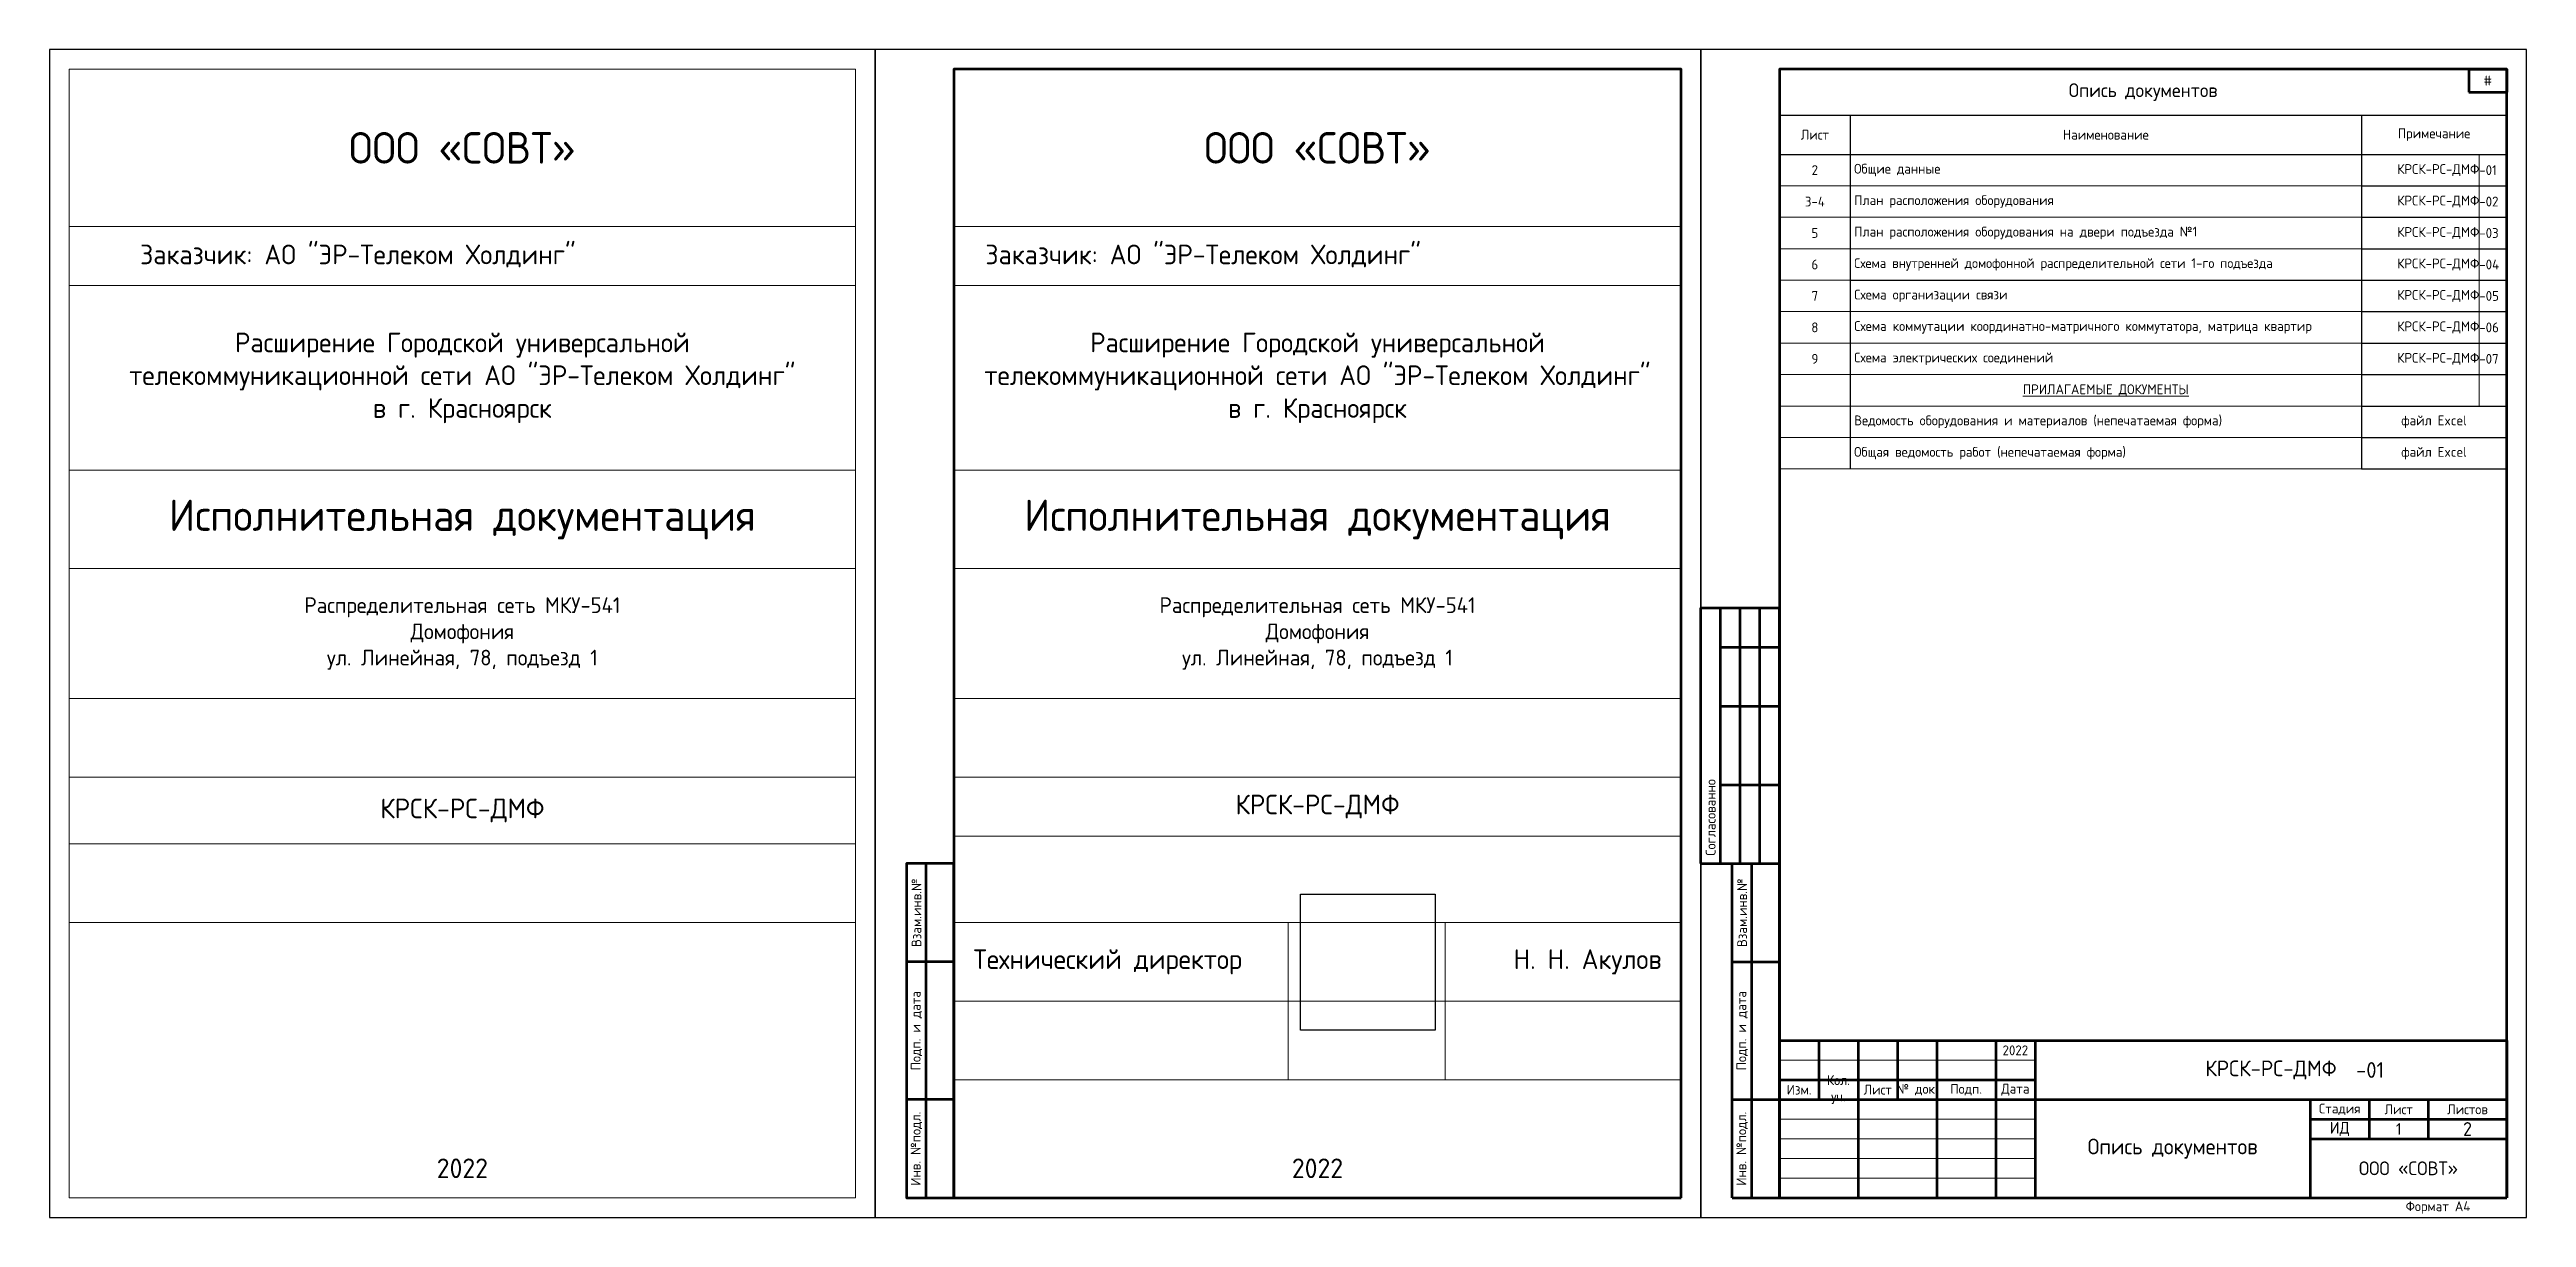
# Model space of a CAD drawing. Header units: millimetres. Extents: x -1818 to 2939, y -1518 to -220.
# Drawn here: x -211 to 419, y -517 to -220 of the extents above; entities that cross this region are included whole.
import ezdxf

# ---------------------------------------------------------------- set-up
doc = ezdxf.new("R2010")
doc.units = ezdxf.units.MM
doc.layers.add('(034) Оформление_0', color=7, linetype='Continuous', lineweight=9)
doc.layers.add('ВЭ', color=7, linetype='Continuous', plot=False)
doc.styles.get("Standard").update_dxf_attribs({"font": 'GOST Common.ttf'})
picture_1 = doc.add_image_def('image1.jpg', size_in_pixel=(239, 241))

msp = doc.modelspace()

# ---------------------------------------------------------------- texts
at = {"layer": '(034) Оформление_0'}
for s, insert, char_height, width, attachment_point in [('Опись документов', (321.78, -230.73), 3.5, 185, 5), ('-01', (375.94, -479.41), 4, 42.636, 4), ('2', (404.28, -494.41), 3.5, 20, 5)]:
    msp.add_mtext(s, dxfattribs=dict(at, insert=insert, char_height=char_height, width=width, attachment_point=attachment_point))

# ---------------------------------------------------------------- blocks, each defined once
blk = doc.blocks.new('*T167')
at = {"layer": '(034) Оформление_0', "lineweight": 60, "transparency": 16777216}
for p, q in [((0, 0), (185, 0)), ((0, 0), (0, -40)), ((10, 0), (10, -15)), ((20, 0), (20, -40)), ((30, 0), (30, -15)), ((40, 0), (40, -40)), ((55, 0), (55, -40)), ((65, 0), (65, -40)), ((185, 0), (185, -40)), ((0, -10), (65, -10)), ((0, -15), (185, -15)), ((135, -15), (135, -40)), ((150, -15), (150, -25)), ((165, -15), (165, -25)), ((135, -20), (185, -20)), ((135, -25), (185, -25)), ((0, -40), (185, -40))]:
    blk.add_line(p, q, dxfattribs=at)
at = {"layer": '(034) Оформление_0', "transparency": 16777216}
for p, q in [((0, -5), (65, -5)), ((0, -20), (65, -20)), ((0, -25), (65, -25)), ((0, -30), (65, -30)), ((0, -35), (65, -35))]:
    blk.add_line(p, q, dxfattribs=at)
at = {"layer": '(034) Оформление_0', "color": 0, "lineweight": 50, "transparency": 16777216, "attachment_point": 5}
for s, insert, char_height, width in [('2022', (60, -2.5), 2.5, 10), ('{\\fGOST Common|b0|i0|c0;КРСК-РС-ДМФ', (125, -7.5), 4, 120), ('Изм.', (5, -12.5), 2.5, 10), ('Кол. уч.', (15, -12.5), 2.5, 10), ('Лист', (25, -12.5), 2.5, 10), ('№ док.', (35, -12.5), 2.5, 10), ('Подп.', (47.5, -12.5), 2.5, 15), ('Дата', (60, -12.5), 2.5, 10), ('Стадия', (142.5, -17.5), 2.5, 15), ('Лист', (157.5, -17.5), 2.5, 15), ('Листов', (175, -17.5), 2.5, 20), ('Опись документов', (100, -27.5), 4, 70), ('ИД', (142.5, -22.5), 3, 15), ('1', (157.5, -22.5), 3, 15), ('{\\fGOST Common|b0|i0|c0;ООО «СОВТ»', (160, -32.5), 3.5, 50)]:
    blk.add_mtext(s, dxfattribs=dict(at, insert=insert, char_height=char_height, width=width))
blk = doc.blocks.new('*T168')
at = {"layer": '(034) Оформление_0', "color": 0, "lineweight": 60, "transparency": 16777216}
for p, q in [((0, 0), (0, 65)), ((0, 65), (20, 65)), ((5, 0), (5, 65)), ((10, 0), (10, 65)), ((15, 0), (15, 65)), ((20, 0), (20, 65)), ((5, 55), (20, 55)), ((5, 40), (20, 40)), ((5, 20), (20, 20)), ((0, 0), (20, 0))]:
    blk.add_line(p, q, dxfattribs=at)
at = {"layer": '(034) Оформление_0', "color": 0, "transparency": 16777216, "insert": (2.5, 2), "char_height": 2.5, "width": 61, "attachment_point": 4, "rotation": 90}
blk.add_mtext('Согласованно', dxfattribs=at)
blk = doc.blocks.new('*T169')
at = {"layer": '(034) Оформление_0', "color": 0, "lineweight": 60, "transparency": 16777216}
for p, q in [((0, 0), (0, 85)), ((0, 85), (12, 85)), ((5, 0), (5, 85)), ((12, 0), (12, 85)), ((0, 60), (12, 60)), ((0, 25), (12, 25)), ((0, 0), (12, 0))]:
    blk.add_line(p, q, dxfattribs=at)
at = {"layer": '(034) Оформление_0', "color": 0, "transparency": 16777216, "char_height": 2.5, "attachment_point": 5, "rotation": 90}
for s, insert, width in [('{\\C256;Взам.инв.№\\P}', (2.5, 72.5), 25), ('{\\C256;Подп. и дата\\P}', (2.5, 42.5), 35), ('{\\C256;Инв. №подл.\\P}', (2.5, 12.5), 25)]:
    blk.add_mtext(s, dxfattribs=dict(at, insert=insert, width=width))
blk = doc.blocks.new('*T170')
at = {"lineweight": 60, "transparency": 16777216}
for p, q in [((0, 0), (9.69, 0)), ((0, 0), (0, -5.814)), ((9.69, 0), (9.69, -5.814)), ((0, -5.814), (9.69, -5.814))]:
    blk.add_line(p, q, dxfattribs=at)
at = {"color": 0, "transparency": 16777216, "insert": (4.845, -2.907), "char_height": 2.5, "width": 9.69, "attachment_point": 5}
blk.add_mtext('#', dxfattribs=at)
blk = doc.blocks.new('*U166')
at = {"layer": '(034) Оформление_0'}
blk.add_lwpolyline([(210, 297), (0, 297), (0, 0), (210, 0)], close=True, dxfattribs=at)
at = {"layer": '(034) Оформление_0', "lineweight": 60}
blk.add_lwpolyline([(205, 5), (205, 292), (20, 292), (20, 5)], close=True, dxfattribs=at)
for name, p in [('*T170', (195.31, 292)), ('*T168', (0, 90)), ('*T169', (8, 5)), ('*T167', (20, 45))]:
    blk.add_blockref(name, p)
at = {"insert": (187.5, 2.5), "char_height": 2.5, "width": 35, "attachment_point": 5}
blk.add_mtext('Формат А4', dxfattribs=at)
blk = doc.blocks.new('*U243')
at = {"layer": '(034) Оформление_0', "lineweight": 60}
for p, q in [((20, 90), (8, 90)), ((13, 5), (13, 90)), ((20, 65), (8, 65)), ((20, 30), (8, 30))]:
    blk.add_line(p, q, dxfattribs=at)
at = {"layer": '(034) Оформление_0'}
blk.add_lwpolyline([(210, 297), (0, 297), (0, 0), (210, 0)], close=True, dxfattribs=at)
at = {"layer": '(034) Оформление_0', "lineweight": 60}
for points in [[(205, 5), (205, 292), (20, 292), (20, 5)], [(20, 90), (8, 90), (8, 5), (20, 5)]]:
    blk.add_lwpolyline(points, close=True, dxfattribs=at)
at = {"layer": '(034) Оформление_0', "char_height": 2.5, "attachment_point": 5, "rotation": 90}
for s, insert, width in [('Взам.инв.№', (10.5, 77.5), 25), ('Подп. и дата', (10.5, 47.5), 35), ('Инв. №подл.', (10.5, 17.5), 25)]:
    blk.add_mtext(s, dxfattribs=dict(at, insert=insert, width=width))
blk = doc.blocks.new('*T267')
at = {"layer": 'Defpoints', "color": 8, "linetype": 'ByBlock', "lineweight": 0, "transparency": 16777216}
for p, q in [((0, 0), (185, 0)), ((0, 0), (0, -287)), ((185, 0), (185, -287)), ((0, -40), (185, -40)), ((0, -55), (185, -55)), ((0, -102), (185, -102)), ((0, -127), (185, -127)), ((0, -160), (185, -160)), ((0, -180), (185, -180)), ((0, -195), (185, -195)), ((0, -217), (185, -217)), ((85, -217), (85, -257)), ((125, -217), (125, -257)), ((0, -237), (185, -237)), ((0, -257), (185, -257)), ((0, -287), (185, -287))]:
    blk.add_line(p, q, dxfattribs=at)
at = {"color": 0, "transparency": 16777216}
for s, insert, char_height, width, attachment_point in [('{\\fGOST Common|b0|i0|c0;ООО «СОВТ»', (92.5, -20), 8, 185, 5), ('{\\C256; Заказчик: АО "ЭР-Телеком Холдинг"}', (5, -47.5), 5, 175, 4), ('{\\fGOST Common|b0|i0|c0;Расширение Городской универсальной телекоммуникационной сети АО "ЭР-Телеком Холдинг" в г. Красноярск', (92.5, -78.5), 5, 175, 5), ('Исполнительная документация', (92.5, -114.5), 8, 175, 5), ('{\\fGOST Common|b0|i0|c0;Распределительная сеть МКУ-541^JДомофония^Jул. Линейная, 78, подъезд 1', (92.5, -143.5), 4, 181, 5), ('{\\fGOST Common|b0|i0|c0;', (92.5, -170), 4, 185, 5), ('{\\fGOST Common|b0|i0|c0;КРСК-РС-ДМФ', (92.5, -187.5), 5, 185, 5), ('{\\fGOST Common|b0|i0|c0;Технический директор', (5, -227), 5, 75, 4), ('{\\fGOST Common|b0|i0|c0;Н. Н. Акулов', (180, -227), 5, 50, 6), ('{\\fGOST Common|b0|i0|c0;', (105, -227), 5, 38, 5), ('{\\fGOST Common|b0|i0|c0;', (5, -247), 5, 75, 4), ('{\\fGOST Common|b0|i0|c0;', (86, -247), 5, 38, 4), ('{\\fGOST Common|b0|i0|c0;', (180, -247), 5, 50, 6), ('{\\fGOST Common|b0|i0|c0;2022', (92.5, -282), 5, 185, 8)]:
    blk.add_mtext(s, dxfattribs=dict(at, insert=insert, char_height=char_height, width=width, attachment_point=attachment_point))
blk = doc.blocks.new('*T268')
at = {"layer": 'Defpoints', "color": 8, "linetype": 'ByBlock', "lineweight": 0, "transparency": 16777216}
for p, q in [((0, 0), (200, 0)), ((0, 0), (0, -287)), ((200, 0), (200, -287)), ((0, -40), (200, -40)), ((0, -55), (200, -55)), ((0, -102), (200, -102)), ((0, -127), (200, -127)), ((0, -160), (200, -160)), ((0, -180), (200, -180)), ((0, -197), (200, -197)), ((0, -217), (200, -217)), ((0, -287), (200, -287))]:
    blk.add_line(p, q, dxfattribs=at)
at = {"color": 0, "transparency": 16777216}
for s, insert, char_height, width, attachment_point in [('{\\fGOST Common|b0|i0|c0;ООО «СОВТ»', (100, -20), 8, 200, 5), ('{\\C256; Заказчик: АО "ЭР-Телеком Холдинг"}', (15, -47.5), 5, 170, 4), ('{\\fGOST Common|b0|i0|c0;Расширение Городской универсальной телекоммуникационной сети АО "ЭР-Телеком Холдинг" в г. Красноярск', (100, -78.5), 5, 170, 5), ('Исполнительная документация', (100, -114.5), 8, 190, 5), ('{\\fGOST Common|b0|i0|c0;Распределительная сеть МКУ-541^JДомофония^Jул. Линейная, 78, подъезд 1', (100, -143.5), 4, 200, 5), ('{\\fGOST Common|b0|i0|c0;', (100, -170), 4, 200, 5), ('{\\fGOST Common|b0|i0|c0;КРСК-РС-ДМФ', (100, -188.5), 5, 200, 5), ('{\\fGOST Common|b0|i0|c0;2022', (100, -282), 5, 200, 8)]:
    blk.add_mtext(s, dxfattribs=dict(at, insert=insert, char_height=char_height, width=width, attachment_point=attachment_point))
blk = doc.blocks.new('A$C7FEC63E8')
at = {"color": 7, "true_color": 0xffffff}
image = blk.add_image(picture_1, insert=(108.18, 47.67), size_in_units=(34.28, 34.57), dxfattribs=at)
image.dxf.flags = 7
blk = doc.blocks.new('*T269')
at = {"layer": '(034) Оформление_0', "lineweight": 30, "transparency": 16777216}
for p, q in [((0, 0), (185, 0)), ((0, 0), (0, -90)), ((18, 0), (18, -90)), ((148, 0), (148, -90)), ((185, 0), (185, -10)), ((0, -10), (185, -10))]:
    blk.add_line(p, q, dxfattribs=at)
at = {"layer": '(034) Оформление_0', "lineweight": -2, "transparency": 16777216}
for p, q in [((185, -10), (185, -90)), ((148, -18), (185, -18)), ((148, -26), (185, -26)), ((148, -34), (185, -34)), ((18, -42), (185, -42)), ((148, -50), (185, -50)), ((148, -58), (185, -58)), ((148, -66), (185, -66)), ((148, -74), (185, -74)), ((148, -82), (185, -82)), ((148, -90), (185, -90))]:
    blk.add_line(p, q, dxfattribs=at)
at = {"layer": '(034) Оформление_0', "lineweight": 9, "transparency": 16777216}
for p, q in [((0, -18), (148, -18)), ((0, -26), (148, -26)), ((0, -34), (148, -34)), ((0, -42), (18, -42)), ((0, -50), (148, -50)), ((0, -58), (148, -58)), ((0, -66), (148, -66)), ((0, -74), (148, -74)), ((0, -82), (148, -82)), ((0, -90), (148, -90))]:
    blk.add_line(p, q, dxfattribs=at)
at = {"layer": 'Defpoints', "color": 8, "linetype": 'ByBlock', "lineweight": 0, "transparency": 16777216}
blk.add_line((178, -10), (178, -74), dxfattribs=at)
at = {"layer": '(034) Оформление_0', "color": 0, "transparency": 16777216}
for s, insert, char_height, width, attachment_point in [('Лист', (9, -5), 2.5, 18, 5), ('Наименование', (83, -5), 2.5, 130, 5), ('Примечание', (166.5, -5), 2.5, 37, 5), ('{\\C256;Общие данные}', (19, -14), 2.5, 128, 4), ('{\\fGOST Common|b0|i0|c0;КРСК-РС-ДМФ', (178, -14), 2.5, 30, 6), ('2', (9, -14), 2.5, 18, 5), ('-01', (178, -14), 2.5, 7, 4), ('3-4', (9, -22), 2.5, 18, 5), ('План расположения оборудования', (19, -22), 2.5, 128, 4), ('{\\fGOST Common|b0|i0|c0;КРСК-РС-ДМФ', (178, -22), 2.5, 30, 6), ('-02', (178, -22), 2.5, 7, 4), ('5', (9, -30), 2.5, 18, 5), ('План расположения оборудования на двери подъезда №1', (19, -30), 2.5, 128, 4), ('{\\fGOST Common|b0|i0|c0;КРСК-РС-ДМФ', (178, -30), 2.5, 30, 6), ('-03', (178, -30), 2.5, 7, 4), ('6', (9, -38), 2.5, 18, 5), ('{\\fGOST Common|b0|i0|c0;Схема внутренней домофонной распределительной сети 1-го подъезда', (19, -38), 2.4694, 128, 4), ('{\\fGOST Common|b0|i0|c0;КРСК-РС-ДМФ', (178, -38), 2.5, 30, 6), ('-04', (178, -38), 2.5, 7, 4), ('7', (9, -46), 2.5, 18, 5), ('Схема организации связи', (19, -46), 2.5, 128, 4), ('{\\fGOST Common|b0|i0|c0;КРСК-РС-ДМФ', (178, -46), 2.5, 30, 6), ('-05', (178, -46), 2.5, 7, 4), ('8', (9, -54), 2.5, 18, 5), ('Схема коммутации координатно-матричного коммутатора, матрица квартир', (19, -54), 2.5, 128, 4), ('{\\fGOST Common|b0|i0|c0;КРСК-РС-ДМФ', (178, -54), 2.5, 30, 6), ('-06', (178, -54), 2.5, 7, 4), ('9', (9, -62), 2.5, 18, 5), ('Схема электрических соединений', (19, -62), 2.5, 128, 4), ('{\\fGOST Common|b0|i0|c0;КРСК-РС-ДМФ', (178, -62), 2.5, 30, 6), ('-07', (178, -62), 2.5, 7, 4), ('{\\LПРИЛАГАЕМЫЕ ДОКУМЕНТЫ}', (83, -70), 2.5, 128, 5), ('Ведомость оборудования и материалов (непечатаемая форма)', (19, -78), 2.5, 128, 4), ('файл Excel', (166.5, -78), 2.5, 37, 5), ('Общая ведомость работ (непечатаемая форма)', (19, -86), 2.5, 128, 4), ('файл Excel', (166.5, -86), 2.5, 37, 5)]:
    blk.add_mtext(s, dxfattribs=dict(at, insert=insert, char_height=char_height, width=width, attachment_point=attachment_point))

# ---------------------------------------------------------------- linework, layer by layer
at = {"layer": 'ВЭ'}
for points in [[(-210.72, -516.91), (-0.72, -516.91), (-0.72, -219.91), (-210.72, -219.91)], [(-0.72, -516.91), (209.28, -516.91), (209.28, -219.91), (-0.72, -219.91)], [(209.28, -516.91), (419.28, -516.91), (419.28, -219.91), (209.28, -219.91)]]:
    msp.add_lwpolyline(points, close=True, dxfattribs=at)

# ---------------------------------------------------------------- block references
at = {"layer": '(034) Оформление_0'}
msp.add_blockref('*U243', (-0.72, -516.91), dxfattribs=at)
for name, p in [('*U166', (209.28, -516.91)), ('*T268', (-205.72, -224.91)), ('*T267', (19.28, -224.91)), ('*T269', (229.28, -236.56)), ('A$C7FEC63E8', (-0.72, -516.91))]:
    msp.add_blockref(name, p)

msp.set_redraw_order([(e.dxf.handle, doc.entitydb.next_handle()) for e in msp.query("TEXT MTEXT ATTDEF DIMENSION ARC_DIMENSION")])  # texts and dimensions are drawn at this point

doc.saveas('drawing.dxf')
